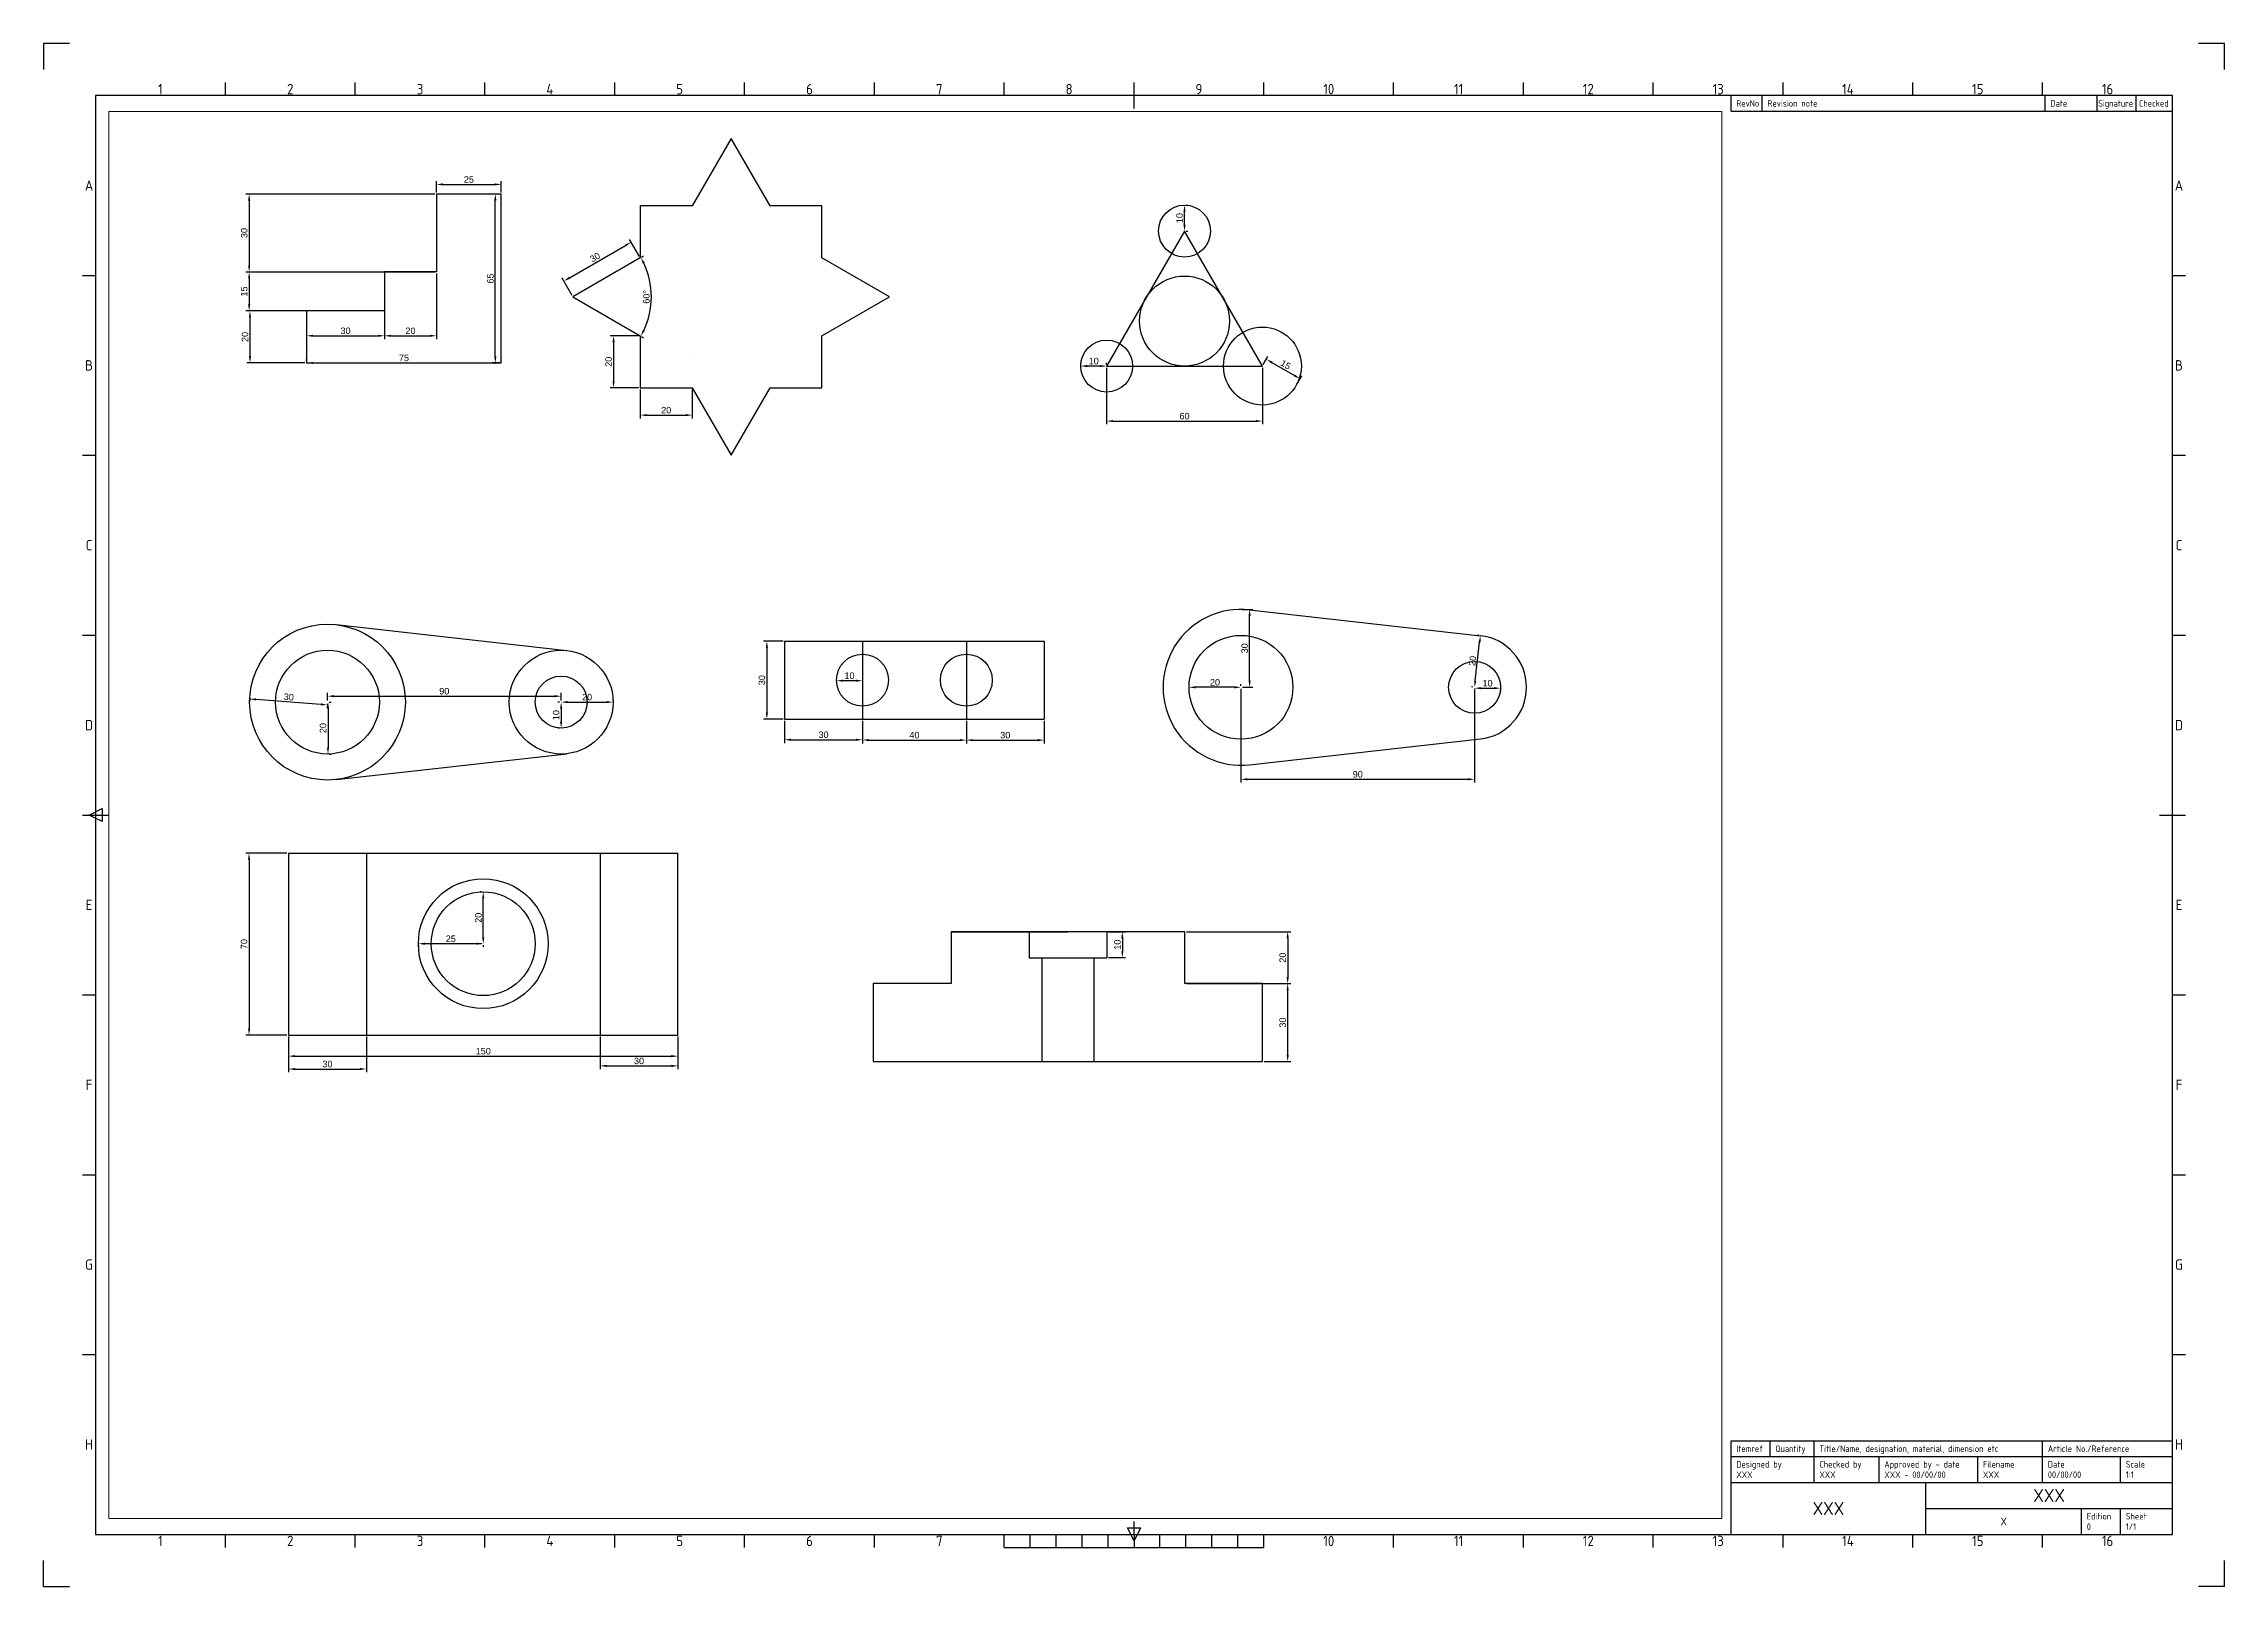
# Paper-space layout 'ISO A1 Layout' of a CAD drawing. Header units: millimetres. Extents: x 0 to 840, y 0 to 594.
import ezdxf
from ezdxf.enums import TextEntityAlignment as Align

# ---------------------------------------------------------------- set-up
doc = ezdxf.new("R2010")
doc.units = ezdxf.units.MM
for name, color, linetype in [('Model-Front', 7, 'Continuous'), ('Title Block', 7, 'Continuous'), ('Viewport', 5, 'Continuous')]:
    doc.layers.add(name, color=color, linetype=linetype)
doc.styles.add('ISO Proportional', font='isocp.shx')
doc.styles.get("Standard").update_dxf_attribs({"font": 'arial.ttf'})
doc.dimstyles.new('ISO-25', dxfattribs={"dimtxt": 2.5, "dimasz": 2.5, "dimexe": 1.25, "dimexo": 0.625, "dimtad": 1, "dimtxsty": 'Standard', "dimcen": 2.5, "dimadec": 0, "dimazin": 0, "dimtfac": 1, "dimtmove": 0, "dimatfit": 3, "dimfxl": 1, "dimarcsym": 0})

psp = doc.layouts.new('ISO A1 Layout')

# ---------------------------------------------------------------- blocks, each defined once
blk = doc.blocks.new('ISO A1 title block')
at = {"layer": 'Title Block'}
for p, q in [((10, 594), (0, 594)), ((0, 594), (0, 584)), ((840, 594), (830, 594)), ((840, 584), (840, 594)), ((820, 574), (20, 574)), ((20, 574), (20, 20)), ((70, 574), (70, 579)), ((120, 574), (120, 579)), ((170, 574), (170, 579)), ((220, 574), (220, 579)), ((270, 574), (270, 579)), ((320, 574), (320, 579)), ((370, 574), (370, 579)), ((420, 569), (420, 579)), ((470, 574), (470, 579)), ((520, 574), (520, 579)), ((570, 574), (570, 579)), ((620, 574), (620, 579)), ((650, 568), (650, 574)), ((662, 568), (662, 574)), ((670, 574), (670, 579)), ((720, 574), (720, 579)), ((770, 574), (770, 579)), ((771, 568), (771, 574)), ((791, 568), (791, 574)), ((806, 568), (806, 574)), ((820, 20), (820, 574)), ((650, 568), (820, 568)), ((15, 504.75), (20, 504.75)), ((820, 504.75), (825, 504.75)), ((15, 435.5), (20, 435.5)), ((820, 435.5), (825, 435.5)), ((15, 366.25), (20, 366.25)), ((820, 366.25), (825, 366.25)), ((15, 297), (25, 297)), ((17.5, 297), (22.5, 299.5)), ((22.5, 294.5), (17.5, 297)), ((22.5, 299.5), (22.5, 294.5)), ((815, 297), (825, 297)), ((15, 227.75), (20, 227.75)), ((820, 227.75), (825, 227.75)), ((15, 158.5), (20, 158.5)), ((820, 158.5), (825, 158.5)), ((15, 89.25), (20, 89.25)), ((820, 89.25), (825, 89.25)), ((650, 56), (820, 56)), ((650, 50), (650, 56)), ((665, 50), (665, 56)), ((682, 50), (682, 56)), ((770, 50), (770, 56)), ((650, 50), (820, 50)), ((650, 20), (650, 50)), ((682, 40), (682, 50)), ((707, 40), (707, 50)), ((745, 40), (745, 50)), ((770, 40), (770, 50)), ((800, 40), (800, 50)), ((650, 40), (820, 40)), ((725, 20), (725, 40)), ((725, 30), (820, 30)), ((785, 20), (785, 30)), ((800, 20), (800, 30)), ((20, 20), (820, 20)), ((70, 15), (70, 20)), ((120, 15), (120, 20)), ((170, 15), (170, 20)), ((220, 15), (220, 20)), ((270, 15), (270, 20)), ((320, 15), (320, 20)), ((370, 15), (370, 20)), ((380, 15), (380, 20)), ((390, 15), (390, 20)), ((400, 15), (400, 20)), ((410, 15), (410, 20)), ((417.5, 22.5), (422.5, 22.5)), ((420, 17.5), (417.5, 22.5)), ((420, 20), (420, 25)), ((422.5, 22.5), (420, 17.5)), ((420, 20), (420, 15)), ((430, 15), (430, 20)), ((440, 15), (440, 20)), ((450, 15), (450, 20)), ((460, 15), (460, 20)), ((470, 15), (470, 20)), ((520, 15), (520, 20)), ((570, 15), (570, 20)), ((620, 15), (620, 20)), ((670, 15), (670, 20)), ((720, 15), (720, 20)), ((770, 15), (770, 20)), ((0, 0), (0, 10)), ((370, 15), (470, 15)), ((840, 0), (840, 10)), ((0, 0), (10, 0)), ((840, 0), (830, 0))]:
    blk.add_line(p, q, dxfattribs=at)
at = {"layer": 'Title Block', "style": 'ISO Proportional'}
for s, p in [('1', (45, 576.5)), ('2', (95, 576.5)), ('3', (145, 576.5)), ('4', (195, 576.5)), ('5', (245, 576.5)), ('6', (295, 576.5)), ('7', (345, 576.5)), ('8', (395, 576.5)), ('9', (445, 576.5)), ('10', (495, 576.5)), ('11', (545, 576.5)), ('12', (595, 576.5)), ('13', (645, 576.5)), ('14', (695, 576.5)), ('15', (745, 576.5)), ('16', (795, 576.5)), ('A', (17.5, 539.375)), ('A', (822.5, 539.375)), ('B', (17.5, 470.125)), ('B', (822.5, 470.125)), ('C', (17.5, 400.875)), ('C', (822.5, 400.875)), ('D', (17.5, 331.625)), ('D', (822.5, 331.625)), ('E', (17.5, 262.375)), ('E', (822.5, 262.375)), ('F', (17.5, 193.125)), ('F', (822.5, 193.125)), ('G', (17.5, 123.875)), ('G', (822.5, 123.875)), ('H', (17.5, 54.625)), ('H', (822.5, 54.625)), ('1', (45, 17.5)), ('2', (95, 17.5)), ('3', (145, 17.5)), ('4', (195, 17.5)), ('5', (245, 17.5)), ('6', (295, 17.5)), ('7', (345, 17.5)), ('10', (495, 17.5)), ('11', (545, 17.5)), ('12', (595, 17.5)), ('13', (645, 17.5)), ('14', (695, 17.5)), ('15', (745, 17.5)), ('16', (795, 17.5))]:
    blk.add_text(s, height=4, dxfattribs=at).set_placement(p, align=Align.MIDDLE)
for s, p in [('RevNo', (652, 571)), ('Revision note', (664, 571)), ('Date', (773, 571)), ('Signature', (791.361, 571)), ('Checked', (807.083, 571)), ('Itemref', (652, 53)), ('Quantity', (667, 53)), ('Title/Name, designation, material, dimension etc', (684, 53)), ('Article No./Reference', (772, 53)), ('Designed by', (652, 47)), ('Checked by', (684, 47)), ('Approved by - date', (709, 47)), ('Filename', (747, 47)), ('Date', (772, 47)), ('Scale', (802, 47)), ('Edition', (787, 27)), ('Sheet', (802, 27))]:
    blk.add_text(s, height=2.5, dxfattribs=at).set_placement(p, align=Align.MIDDLE_LEFT)
at = {"layer": 'Title Block', "style": 'ISO Proportional', "flags": 8}
for tag, p in [('DESIGNED_BY', (652, 43)), ('CHECKED_BY', (684, 43)), ('APPROVED_BY_DATE', (709, 43)), ('FILENAME', (747, 43)), ('DATE', (772, 43)), ('SCALE', (802, 43)), ('EDITION', (787, 23)), ('SHEET', (802, 23))]:
    blk.add_attdef(tag, text='', height=2.5, dxfattribs=at).set_placement(p, align=Align.MIDDLE_LEFT)
for tag, height, p in [('TITLE', 5, (772.5, 35)), ('OWNER', 5, (687.5, 30)), ('DRAWING_NUMBER', 3, (755, 25))]:
    blk.add_attdef(tag, text='', height=height, dxfattribs=at).set_placement(p, align=Align.MIDDLE)
blk = doc.blocks.new('*D2')
at = {"layer": 'Defpoints', "color": 0, "transparency": 16777216}
for p in [(101.3, 471.07), (176.3, 471.07), (176.3, 471.07)]:
    blk.add_point(p, dxfattribs=at)
at = {"layer": 'Model-Front', "color": 0, "lineweight": -2, "transparency": 16777216}
for p, q in [((101.3, 471.7), (101.3, 472.32)), ((103.8, 471.07), (173.8, 471.07)), ((176.3, 471.7), (176.3, 472.32))]:
    blk.add_line(p, q, dxfattribs=at)
at = {"layer": 'Model-Front', "color": 0, "transparency": 16777216}
for points in [[(103.8, 471.49), (103.8, 470.66), (101.3, 471.07)], [(173.8, 471.49), (173.8, 470.66), (176.3, 471.07)]]:
    blk.add_solid(points, dxfattribs=at)
at = {"layer": 'Model-Front', "color": 0, "transparency": 16777216, "insert": (138.8, 472.97), "char_height": 2.5, "attachment_point": 5}
blk.add_mtext('75', dxfattribs=at)
blk = doc.blocks.new('*D3')
at = {"layer": 'Defpoints', "color": 0, "transparency": 16777216}
for p in [(173.99, 536.07), (176.3, 536.07), (176.3, 471.07)]:
    blk.add_point(p, dxfattribs=at)
at = {"layer": 'Model-Front', "color": 0, "lineweight": -2, "transparency": 16777216}
for p, q in [((175.68, 536.07), (172.74, 536.07)), ((173.99, 473.57), (173.99, 533.57)), ((175.68, 471.07), (172.74, 471.07))]:
    blk.add_line(p, q, dxfattribs=at)
at = {"layer": 'Model-Front', "color": 0, "transparency": 16777216}
for points in [[(173.57, 533.57), (174.41, 533.57), (173.99, 536.07)], [(173.57, 473.57), (174.41, 473.57), (173.99, 471.07)]]:
    blk.add_solid(points, dxfattribs=at)
at = {"layer": 'Model-Front', "color": 0, "transparency": 16777216, "insert": (172.09, 503.57), "char_height": 2.5, "attachment_point": 5, "rotation": 90}
blk.add_mtext('65', dxfattribs=at)
blk = doc.blocks.new('*D4')
at = {"layer": 'Defpoints', "color": 0, "transparency": 16777216}
for p in [(176.3, 539.79), (151.3, 536.07), (176.3, 536.07)]:
    blk.add_point(p, dxfattribs=at)
at = {"layer": 'Model-Front', "color": 0, "lineweight": -2, "transparency": 16777216}
for p, q in [((151.3, 536.7), (151.3, 541.04)), ((153.8, 539.79), (173.8, 539.79)), ((176.3, 536.7), (176.3, 541.04))]:
    blk.add_line(p, q, dxfattribs=at)
at = {"layer": 'Model-Front', "color": 0, "transparency": 16777216}
for points in [[(153.8, 540.21), (153.8, 539.38), (151.3, 539.79)], [(173.8, 540.21), (173.8, 539.38), (176.3, 539.79)]]:
    blk.add_solid(points, dxfattribs=at)
at = {"layer": 'Model-Front', "color": 0, "transparency": 16777216, "insert": (163.8, 541.69), "char_height": 2.5, "attachment_point": 5}
blk.add_mtext('25', dxfattribs=at)
blk = doc.blocks.new('*D5')
at = {"layer": 'Defpoints', "color": 0, "transparency": 16777216}
for p in [(151.3, 536.07), (79.17, 506.07), (151.3, 506.07)]:
    blk.add_point(p, dxfattribs=at)
at = {"layer": 'Model-Front', "color": 0, "lineweight": -2, "transparency": 16777216}
for p, q in [((150.68, 536.07), (77.92, 536.07)), ((79.17, 533.57), (79.17, 508.57)), ((150.68, 506.07), (77.92, 506.07))]:
    blk.add_line(p, q, dxfattribs=at)
at = {"layer": 'Model-Front', "color": 0, "transparency": 16777216}
for points in [[(78.75, 533.57), (79.59, 533.57), (79.17, 536.07)], [(78.75, 508.57), (79.59, 508.57), (79.17, 506.07)]]:
    blk.add_solid(points, dxfattribs=at)
at = {"layer": 'Model-Front', "color": 0, "transparency": 16777216, "insert": (77.27, 521.07), "char_height": 2.5, "attachment_point": 5, "rotation": 90}
blk.add_mtext('30', dxfattribs=at)
blk = doc.blocks.new('*D6')
at = {"layer": 'Defpoints', "color": 0, "transparency": 16777216}
for p in [(131.3, 506.07), (151.3, 506.07), (151.3, 481.51)]:
    blk.add_point(p, dxfattribs=at)
at = {"layer": 'Model-Front', "color": 0, "lineweight": -2, "transparency": 16777216}
for p, q in [((131.3, 505.45), (131.3, 480.26)), ((151.3, 505.45), (151.3, 480.26)), ((133.8, 481.51), (148.8, 481.51))]:
    blk.add_line(p, q, dxfattribs=at)
at = {"layer": 'Model-Front', "color": 0, "transparency": 16777216}
for points in [[(133.8, 481.93), (133.8, 481.1), (131.3, 481.51)], [(148.8, 481.93), (148.8, 481.1), (151.3, 481.51)]]:
    blk.add_solid(points, dxfattribs=at)
at = {"layer": 'Model-Front', "color": 0, "transparency": 16777216, "insert": (141.3, 483.41), "char_height": 2.5, "attachment_point": 5}
blk.add_mtext('20', dxfattribs=at)
blk = doc.blocks.new('*D7')
at = {"layer": 'Defpoints', "color": 0, "transparency": 16777216}
for p in [(131.3, 506.07), (79.17, 491.07), (131.3, 491.07)]:
    blk.add_point(p, dxfattribs=at)
at = {"layer": 'Model-Front', "color": 0, "lineweight": -2, "transparency": 16777216}
for p, q in [((130.68, 506.07), (77.92, 506.07)), ((79.17, 503.57), (79.17, 493.57)), ((130.68, 491.07), (77.92, 491.07))]:
    blk.add_line(p, q, dxfattribs=at)
at = {"layer": 'Model-Front', "color": 0, "transparency": 16777216}
for points in [[(78.75, 503.57), (79.59, 503.57), (79.17, 506.07)], [(78.75, 493.57), (79.59, 493.57), (79.17, 491.07)]]:
    blk.add_solid(points, dxfattribs=at)
at = {"layer": 'Model-Front', "color": 0, "transparency": 16777216, "insert": (77.27, 498.57), "char_height": 2.5, "attachment_point": 5, "rotation": 90}
blk.add_mtext('15', dxfattribs=at)
blk = doc.blocks.new('*D8')
at = {"layer": 'Defpoints', "color": 0, "transparency": 16777216}
for p in [(101.3, 491.07), (131.3, 491.07), (131.3, 481.51)]:
    blk.add_point(p, dxfattribs=at)
at = {"layer": 'Model-Front', "color": 0, "lineweight": -2, "transparency": 16777216}
for p, q in [((101.3, 490.45), (101.3, 480.26)), ((131.3, 490.45), (131.3, 480.26)), ((103.8, 481.51), (128.8, 481.51))]:
    blk.add_line(p, q, dxfattribs=at)
at = {"layer": 'Model-Front', "color": 0, "transparency": 16777216}
for points in [[(103.8, 481.93), (103.8, 481.1), (101.3, 481.51)], [(128.8, 481.93), (128.8, 481.1), (131.3, 481.51)]]:
    blk.add_solid(points, dxfattribs=at)
at = {"layer": 'Model-Front', "color": 0, "transparency": 16777216, "insert": (116.3, 483.42), "char_height": 2.5, "attachment_point": 5}
blk.add_mtext('30', dxfattribs=at)
blk = doc.blocks.new('*D9')
at = {"layer": 'Defpoints', "color": 0, "transparency": 16777216}
for p in [(101.3, 491.07), (79.48, 471.07), (101.3, 471.07)]:
    blk.add_point(p, dxfattribs=at)
at = {"layer": 'Model-Front', "color": 0, "lineweight": -2, "transparency": 16777216}
for p, q in [((100.68, 491.07), (78.23, 491.07)), ((79.48, 488.57), (79.48, 473.57)), ((100.68, 471.07), (78.23, 471.07))]:
    blk.add_line(p, q, dxfattribs=at)
at = {"layer": 'Model-Front', "color": 0, "transparency": 16777216}
for points in [[(79.07, 488.57), (79.9, 488.57), (79.48, 491.07)], [(79.07, 473.57), (79.9, 473.57), (79.48, 471.07)]]:
    blk.add_solid(points, dxfattribs=at)
at = {"layer": 'Model-Front', "color": 0, "transparency": 16777216, "insert": (77.58, 481.07), "char_height": 2.5, "attachment_point": 5, "rotation": 90}
blk.add_mtext('20', dxfattribs=at)
blk = doc.blocks.new('*D10')
at = {"layer": 'Defpoints', "color": 0, "transparency": 16777216}
for p in [(229.82, 481.51), (219.53, 461.51), (229.82, 461.51)]:
    blk.add_point(p, dxfattribs=at)
at = {"layer": 'Model-Front', "color": 0, "lineweight": -2, "transparency": 16777216}
for p, q in [((229.2, 481.51), (218.28, 481.51)), ((219.53, 479.01), (219.53, 464.01)), ((229.2, 461.51), (218.28, 461.51))]:
    blk.add_line(p, q, dxfattribs=at)
at = {"layer": 'Model-Front', "color": 0, "transparency": 16777216}
for points in [[(219.11, 479.01), (219.95, 479.01), (219.53, 481.51)], [(219.11, 464.01), (219.95, 464.01), (219.53, 461.51)]]:
    blk.add_solid(points, dxfattribs=at)
at = {"layer": 'Model-Front', "color": 0, "transparency": 16777216, "insert": (217.63, 471.51), "char_height": 2.5, "attachment_point": 5, "rotation": 90}
blk.add_mtext('20', dxfattribs=at)
blk = doc.blocks.new('*D11')
at = {"layer": 'Defpoints', "color": 0, "transparency": 16777216}
for p in [(229.82, 461.51), (249.82, 461.51), (249.82, 450.97)]:
    blk.add_point(p, dxfattribs=at)
at = {"layer": 'Model-Front', "color": 0, "lineweight": -2, "transparency": 16777216}
for p, q in [((229.82, 460.89), (229.82, 449.72)), ((249.82, 460.89), (249.82, 449.72)), ((232.32, 450.97), (247.32, 450.97))]:
    blk.add_line(p, q, dxfattribs=at)
at = {"layer": 'Model-Front', "color": 0, "transparency": 16777216}
for points in [[(232.32, 451.39), (232.32, 450.55), (229.82, 450.97)], [(247.32, 451.39), (247.32, 450.55), (249.82, 450.97)]]:
    blk.add_solid(points, dxfattribs=at)
at = {"layer": 'Model-Front', "color": 0, "transparency": 16777216, "insert": (239.82, 452.87), "char_height": 2.5, "attachment_point": 5}
blk.add_mtext('20', dxfattribs=at)
blk = doc.blocks.new('*D12')
at = {"layer": 'Defpoints', "color": 0, "transparency": 16777216}
for p in [(226.33, 517.56), (229.82, 511.51), (203.84, 496.51)]:
    blk.add_point(p, dxfattribs=at)
at = {"layer": 'Model-Front', "color": 0, "lineweight": -2, "transparency": 16777216}
for p, q in [((202.51, 503.81), (224.17, 516.31)), ((229.51, 512.05), (225.71, 518.64)), ((203.53, 497.05), (199.72, 503.64))]:
    blk.add_line(p, q, dxfattribs=at)
at = {"layer": 'Model-Front', "color": 0, "transparency": 16777216}
for points in [[(223.96, 516.67), (224.37, 515.95), (226.33, 517.56)], [(202.31, 504.17), (202.72, 503.45), (200.35, 502.56)]]:
    blk.add_solid(points, dxfattribs=at)
at = {"layer": 'Model-Front', "color": 0, "transparency": 16777216, "insert": (212.39, 511.71), "char_height": 2.5, "attachment_point": 5, "rotation": 30}
blk.add_mtext('30', dxfattribs=at)
blk = doc.blocks.new('*D13')
at = {"layer": 'Defpoints', "color": 0, "transparency": 16777216}
for p in [(229.82, 511.51), (203.84, 496.51), (203.84, 496.51), (233.64, 491.26), (229.82, 481.51)]:
    blk.add_point(p, dxfattribs=at)
at = {"layer": 'Model-Front', "color": 0, "lineweight": -2, "transparency": 16777216}
for p, q in [((230.36, 511.83), (231.13, 512.27)), ((230.36, 481.2), (231.13, 480.76))]:
    blk.add_line(p, q, dxfattribs=at)
blk.add_arc((203.84, 496.51), 30.26, 334.73561, 25.26439, dxfattribs=at)
at = {"layer": 'Model-Front', "color": 0, "transparency": 16777216}
for points in [[(230.83, 509.23), (231.57, 509.62), (230.04, 511.64)], [(231.57, 483.41), (230.83, 483.79), (230.04, 481.39)]]:
    blk.add_solid(points, dxfattribs=at)
at = {"layer": 'Model-Front', "color": 0, "transparency": 16777216, "insert": (232.2, 496.51), "char_height": 2.5, "attachment_point": 5, "rotation": 90}
blk.add_mtext('60°', dxfattribs=at)
blk = doc.blocks.new('*D14')
at = {"layer": 'Defpoints', "color": 0, "transparency": 16777216}
for p in [(409.47, 469.86), (469.47, 469.86), (469.47, 448.68)]:
    blk.add_point(p, dxfattribs=at)
at = {"layer": 'Model-Front', "color": 0, "lineweight": -2, "transparency": 16777216}
for p, q in [((409.47, 469.23), (409.47, 447.43)), ((469.47, 469.23), (469.47, 447.43)), ((411.97, 448.68), (466.97, 448.68))]:
    blk.add_line(p, q, dxfattribs=at)
at = {"layer": 'Model-Front', "color": 0, "transparency": 16777216}
for points in [[(411.97, 449.1), (411.97, 448.27), (409.47, 448.68)], [(466.97, 449.1), (466.97, 448.27), (469.47, 448.68)]]:
    blk.add_solid(points, dxfattribs=at)
at = {"layer": 'Model-Front', "color": 0, "transparency": 16777216, "insert": (439.47, 450.58), "char_height": 2.5, "attachment_point": 5}
blk.add_mtext('60', dxfattribs=at)
blk = doc.blocks.new('*D15')
at = {"layer": 'Defpoints', "color": 0, "transparency": 16777216}
for p in [(469.47, 469.86), (482.46, 462.36), (483.97, 464.98)]:
    blk.add_point(p, dxfattribs=at)
at = {"layer": 'Model-Front', "color": 0, "lineweight": -2, "transparency": 16777216}
for p, q in [((469.78, 470.4), (471.6, 473.56)), ((473.14, 471.23), (481.8, 466.23)), ((482.77, 462.9), (484.59, 466.06))]:
    blk.add_line(p, q, dxfattribs=at)
at = {"layer": 'Model-Front', "color": 0, "transparency": 16777216}
for points in [[(473.35, 471.59), (472.94, 470.87), (470.98, 472.48)], [(482.01, 466.59), (481.6, 465.87), (483.97, 464.98)]]:
    blk.add_solid(points, dxfattribs=at)
at = {"layer": 'Model-Front', "color": 0, "transparency": 16777216, "insert": (478.43, 470.38), "char_height": 2.5, "attachment_point": 5, "rotation": 330}
blk.add_mtext('15', dxfattribs=at)
blk = doc.blocks.new('*D16')
at = {"layer": 'Defpoints', "color": 0, "transparency": 16777216}
for p in [(439.47, 531.82), (439.47, 531.82), (439.47, 521.82)]:
    blk.add_point(p, dxfattribs=at)
at = {"layer": 'Model-Front', "color": 0, "lineweight": -2, "transparency": 16777216}
for p, q in [((439.47, 524.32), (439.47, 529.32)), ((440.09, 531.82), (440.72, 531.82)), ((440.09, 521.82), (440.72, 521.82))]:
    blk.add_line(p, q, dxfattribs=at)
at = {"layer": 'Model-Front', "color": 0, "transparency": 16777216}
for points in [[(439.05, 529.32), (439.88, 529.32), (439.47, 531.82)], [(439.05, 524.32), (439.88, 524.32), (439.47, 521.82)]]:
    blk.add_solid(points, dxfattribs=at)
at = {"layer": 'Model-Front', "color": 0, "transparency": 16777216, "insert": (437.56, 526.82), "char_height": 2.5, "attachment_point": 5, "rotation": 90}
blk.add_mtext('10', dxfattribs=at)
blk = doc.blocks.new('*D17')
at = {"layer": 'Defpoints', "color": 0, "transparency": 16777216}
for p in [(399.47, 469.86), (399.47, 469.86), (409.47, 469.86)]:
    blk.add_point(p, dxfattribs=at)
at = {"layer": 'Model-Front', "color": 0, "lineweight": -2, "transparency": 16777216}
for p, q in [((399.47, 470.48), (399.47, 471.11)), ((409.47, 470.48), (409.47, 471.11)), ((406.97, 469.86), (401.97, 469.86))]:
    blk.add_line(p, q, dxfattribs=at)
at = {"layer": 'Model-Front', "color": 0, "transparency": 16777216}
for points in [[(401.97, 470.28), (401.97, 469.44), (399.47, 469.86)], [(406.97, 470.28), (406.97, 469.44), (409.47, 469.86)]]:
    blk.add_solid(points, dxfattribs=at)
at = {"layer": 'Model-Front', "color": 0, "transparency": 16777216, "insert": (404.47, 471.76), "char_height": 2.5, "attachment_point": 5}
blk.add_mtext('10', dxfattribs=at)
blk = doc.blocks.new('*D18')
at = {"layer": 'Defpoints', "color": 0, "transparency": 16777216}
for p in [(109.34, 340.47), (199.34, 342.75), (199.34, 340.47)]:
    blk.add_point(p, dxfattribs=at)
at = {"layer": 'Model-Front', "color": 0, "lineweight": -2, "transparency": 16777216}
for p, q in [((109.34, 341.1), (109.34, 344)), ((111.84, 342.75), (196.84, 342.75)), ((199.34, 341.1), (199.34, 344))]:
    blk.add_line(p, q, dxfattribs=at)
at = {"layer": 'Model-Front', "color": 0, "transparency": 16777216}
for points in [[(111.84, 343.17), (111.84, 342.33), (109.34, 342.75)], [(196.84, 343.17), (196.84, 342.33), (199.34, 342.75)]]:
    blk.add_solid(points, dxfattribs=at)
at = {"layer": 'Model-Front', "color": 0, "transparency": 16777216, "insert": (154.34, 344.65), "char_height": 2.5, "attachment_point": 5}
blk.add_mtext('90', dxfattribs=at)
blk = doc.blocks.new('*D19')
at = {"layer": 'Defpoints', "color": 0, "transparency": 16777216}
for p in [(109.34, 340.47), (109.34, 320.47), (109.55, 320.47)]:
    blk.add_point(p, dxfattribs=at)
at = {"layer": 'Model-Front', "color": 0, "lineweight": -2, "transparency": 16777216}
for p, q in [((109.55, 337.97), (109.55, 322.97)), ((109.97, 340.47), (110.8, 340.47)), ((109.97, 320.47), (110.8, 320.47))]:
    blk.add_line(p, q, dxfattribs=at)
at = {"layer": 'Model-Front', "color": 0, "transparency": 16777216}
for points in [[(109.13, 337.97), (109.96, 337.97), (109.55, 340.47)], [(109.13, 322.97), (109.96, 322.97), (109.55, 320.47)]]:
    blk.add_solid(points, dxfattribs=at)
at = {"layer": 'Model-Front', "color": 0, "transparency": 16777216, "insert": (107.64, 330.47), "char_height": 2.5, "attachment_point": 5, "rotation": 90}
blk.add_mtext('20', dxfattribs=at)
blk = doc.blocks.new('*D20')
at = {"layer": 'Defpoints', "color": 0, "transparency": 16777216}
for p in [(79.35, 341.67), (79.43, 342.75), (109.34, 340.47)]:
    blk.add_point(p, dxfattribs=at)
at = {"layer": 'Model-Front', "color": 0, "lineweight": -2, "transparency": 16777216}
for p, q in [((79.38, 342.13), (79.25, 340.43)), ((106.77, 339.58), (81.84, 341.48)), ((109.3, 339.85), (109.17, 338.15))]:
    blk.add_line(p, q, dxfattribs=at)
at = {"layer": 'Model-Front', "color": 0, "transparency": 16777216}
for points in [[(81.87, 341.9), (81.81, 341.07), (79.35, 341.67)], [(106.8, 340), (106.74, 339.17), (109.26, 339.39)]]:
    blk.add_solid(points, dxfattribs=at)
at = {"layer": 'Model-Front', "color": 0, "transparency": 16777216, "insert": (94.45, 342.43), "char_height": 2.5, "attachment_point": 5, "rotation": 355.64584}
blk.add_mtext('30', dxfattribs=at)
blk = doc.blocks.new('*D22')
at = {"layer": 'Defpoints', "color": 0, "transparency": 16777216}
for p in [(199.34, 340.47), (219.34, 340.47), (219.34, 340.47)]:
    blk.add_point(p, dxfattribs=at)
at = {"layer": 'Model-Front', "color": 0, "lineweight": -2, "transparency": 16777216}
for p, q in [((199.34, 341.1), (199.34, 341.72)), ((201.84, 340.47), (216.84, 340.47)), ((219.34, 341.1), (219.34, 341.72))]:
    blk.add_line(p, q, dxfattribs=at)
at = {"layer": 'Model-Front', "color": 0, "transparency": 16777216}
for points in [[(201.84, 340.89), (201.84, 340.06), (199.34, 340.47)], [(216.84, 340.89), (216.84, 340.06), (219.34, 340.47)]]:
    blk.add_solid(points, dxfattribs=at)
at = {"layer": 'Model-Front', "color": 0, "transparency": 16777216, "insert": (209.34, 342.37), "char_height": 2.5, "attachment_point": 5}
blk.add_mtext('20', dxfattribs=at)
blk = doc.blocks.new('*D23')
at = {"layer": 'Defpoints', "color": 0, "transparency": 16777216}
for p in [(199.34, 340.47), (199.34, 330.47), (199.34, 330.47)]:
    blk.add_point(p, dxfattribs=at)
at = {"layer": 'Model-Front', "color": 0, "lineweight": -2, "transparency": 16777216}
for p, q in [((198.72, 340.47), (198.09, 340.47)), ((199.34, 337.97), (199.34, 332.97)), ((198.72, 330.47), (198.09, 330.47))]:
    blk.add_line(p, q, dxfattribs=at)
at = {"layer": 'Model-Front', "color": 0, "transparency": 16777216}
for points in [[(198.93, 337.97), (199.76, 337.97), (199.34, 340.47)], [(198.93, 332.97), (199.76, 332.97), (199.34, 330.47)]]:
    blk.add_solid(points, dxfattribs=at)
at = {"layer": 'Model-Front', "color": 0, "transparency": 16777216, "insert": (197.44, 335.47), "char_height": 2.5, "attachment_point": 5, "rotation": 90}
blk.add_mtext('10', dxfattribs=at)
blk = doc.blocks.new('*D24')
at = {"layer": 'Defpoints', "color": 0, "transparency": 16777216}
for p in [(285.42, 363.91), (278.58, 333.91), (285.42, 333.91)]:
    blk.add_point(p, dxfattribs=at)
at = {"layer": 'Model-Front', "color": 0, "lineweight": -2, "transparency": 16777216}
for p, q in [((284.8, 363.91), (277.33, 363.91)), ((278.58, 361.41), (278.58, 336.41)), ((284.8, 333.91), (277.33, 333.91))]:
    blk.add_line(p, q, dxfattribs=at)
at = {"layer": 'Model-Front', "color": 0, "transparency": 16777216}
for points in [[(278.17, 361.41), (279, 361.41), (278.58, 363.91)], [(278.17, 336.41), (279, 336.41), (278.58, 333.91)]]:
    blk.add_solid(points, dxfattribs=at)
at = {"layer": 'Model-Front', "color": 0, "transparency": 16777216, "insert": (276.68, 348.91), "char_height": 2.5, "attachment_point": 5, "rotation": 90}
blk.add_mtext('30', dxfattribs=at)
blk = doc.blocks.new('*D25')
at = {"layer": 'Defpoints', "color": 0, "transparency": 16777216}
for p in [(285.42, 333.91), (315.42, 333.91), (315.42, 325.97)]:
    blk.add_point(p, dxfattribs=at)
at = {"layer": 'Model-Front', "color": 0, "lineweight": -2, "transparency": 16777216}
for p, q in [((285.42, 333.29), (285.42, 324.72)), ((315.42, 333.29), (315.42, 324.72)), ((287.92, 325.97), (312.92, 325.97))]:
    blk.add_line(p, q, dxfattribs=at)
at = {"layer": 'Model-Front', "color": 0, "transparency": 16777216}
for points in [[(287.92, 326.39), (287.92, 325.56), (285.42, 325.97)], [(312.92, 326.39), (312.92, 325.56), (315.42, 325.97)]]:
    blk.add_solid(points, dxfattribs=at)
at = {"layer": 'Model-Front', "color": 0, "transparency": 16777216, "insert": (300.42, 327.88), "char_height": 2.5, "attachment_point": 5}
blk.add_mtext('30', dxfattribs=at)
blk = doc.blocks.new('*D26')
at = {"layer": 'Defpoints', "color": 0, "transparency": 16777216}
for p in [(315.42, 333.91), (355.42, 333.91), (355.42, 325.84)]:
    blk.add_point(p, dxfattribs=at)
at = {"layer": 'Model-Front', "color": 0, "lineweight": -2, "transparency": 16777216}
for p, q in [((315.42, 333.29), (315.42, 324.59)), ((355.42, 333.29), (355.42, 324.59)), ((317.92, 325.84), (352.92, 325.84))]:
    blk.add_line(p, q, dxfattribs=at)
at = {"layer": 'Model-Front', "color": 0, "transparency": 16777216}
for points in [[(317.92, 326.26), (317.92, 325.42), (315.42, 325.84)], [(352.92, 326.26), (352.92, 325.42), (355.42, 325.84)]]:
    blk.add_solid(points, dxfattribs=at)
at = {"layer": 'Model-Front', "color": 0, "transparency": 16777216, "insert": (335.42, 327.74), "char_height": 2.5, "attachment_point": 5}
blk.add_mtext('40', dxfattribs=at)
blk = doc.blocks.new('*D27')
at = {"layer": 'Defpoints', "color": 0, "transparency": 16777216}
for p in [(355.42, 333.91), (385.42, 333.91), (385.42, 325.84)]:
    blk.add_point(p, dxfattribs=at)
at = {"layer": 'Model-Front', "color": 0, "lineweight": -2, "transparency": 16777216}
for p, q in [((355.42, 333.29), (355.42, 324.59)), ((385.42, 333.29), (385.42, 324.59)), ((357.92, 325.84), (382.92, 325.84))]:
    blk.add_line(p, q, dxfattribs=at)
at = {"layer": 'Model-Front', "color": 0, "transparency": 16777216}
for points in [[(357.92, 326.26), (357.92, 325.42), (355.42, 325.84)], [(382.92, 326.26), (382.92, 325.42), (385.42, 325.84)]]:
    blk.add_solid(points, dxfattribs=at)
at = {"layer": 'Model-Front', "color": 0, "transparency": 16777216, "insert": (370.42, 327.74), "char_height": 2.5, "attachment_point": 5}
blk.add_mtext('30', dxfattribs=at)
blk = doc.blocks.new('*D28')
at = {"layer": 'Defpoints', "color": 0, "transparency": 16777216}
for p in [(305.42, 348.91), (305.42, 348.71), (315.42, 348.91)]:
    blk.add_point(p, dxfattribs=at)
at = {"layer": 'Model-Front', "color": 0, "lineweight": -2, "transparency": 16777216}
for p, q in [((305.42, 348.29), (305.42, 347.46)), ((312.92, 348.71), (307.92, 348.71)), ((315.42, 348.29), (315.42, 347.46))]:
    blk.add_line(p, q, dxfattribs=at)
at = {"layer": 'Model-Front', "color": 0, "transparency": 16777216}
for points in [[(307.92, 349.13), (307.92, 348.29), (305.42, 348.71)], [(312.92, 349.13), (312.92, 348.29), (315.42, 348.71)]]:
    blk.add_solid(points, dxfattribs=at)
at = {"layer": 'Model-Front', "color": 0, "transparency": 16777216, "insert": (310.42, 350.61), "char_height": 2.5, "attachment_point": 5}
blk.add_mtext('10', dxfattribs=at)
blk = doc.blocks.new('*D29')
at = {"layer": 'Defpoints', "color": 0, "transparency": 16777216}
for p in [(441.19, 346.17), (441.19, 346.17), (461.19, 346.17)]:
    blk.add_point(p, dxfattribs=at)
at = {"layer": 'Model-Front', "color": 0, "lineweight": -2, "transparency": 16777216}
for p, q in [((441.19, 346.79), (441.19, 347.42)), ((458.69, 346.17), (443.69, 346.17)), ((461.19, 346.79), (461.19, 347.42))]:
    blk.add_line(p, q, dxfattribs=at)
at = {"layer": 'Model-Front', "color": 0, "transparency": 16777216}
for points in [[(443.69, 346.58), (443.69, 345.75), (441.19, 346.17)], [(458.69, 346.58), (458.69, 345.75), (461.19, 346.17)]]:
    blk.add_solid(points, dxfattribs=at)
at = {"layer": 'Model-Front', "color": 0, "transparency": 16777216, "insert": (451.19, 348.07), "char_height": 2.5, "attachment_point": 5}
blk.add_mtext('20', dxfattribs=at)
blk = doc.blocks.new('*D30')
at = {"layer": 'Defpoints', "color": 0, "transparency": 16777216}
for p in [(461.19, 376.17), (464.53, 376.17), (461.19, 346.17)]:
    blk.add_point(p, dxfattribs=at)
at = {"layer": 'Model-Front', "color": 0, "lineweight": -2, "transparency": 16777216}
for p, q in [((461.82, 376.17), (465.78, 376.17)), ((464.53, 348.67), (464.53, 373.67)), ((461.82, 346.17), (465.78, 346.17))]:
    blk.add_line(p, q, dxfattribs=at)
at = {"layer": 'Model-Front', "color": 0, "transparency": 16777216}
for points in [[(464.11, 373.67), (464.94, 373.67), (464.53, 376.17)], [(464.11, 348.67), (464.94, 348.67), (464.53, 346.17)]]:
    blk.add_solid(points, dxfattribs=at)
at = {"layer": 'Model-Front', "color": 0, "transparency": 16777216, "insert": (462.63, 361.17), "char_height": 2.5, "attachment_point": 5, "rotation": 90}
blk.add_mtext('30', dxfattribs=at)
blk = doc.blocks.new('*D31')
at = {"layer": 'Defpoints', "color": 0, "transparency": 16777216}
for p in [(551.19, 346.17), (561.19, 346.17), (561.19, 345.82)]:
    blk.add_point(p, dxfattribs=at)
at = {"layer": 'Model-Front', "color": 0, "lineweight": -2, "transparency": 16777216}
for p, q in [((551.19, 345.54), (551.19, 344.57)), ((553.69, 345.82), (558.69, 345.82)), ((561.19, 345.54), (561.19, 344.57))]:
    blk.add_line(p, q, dxfattribs=at)
at = {"layer": 'Model-Front', "color": 0, "transparency": 16777216}
for points in [[(553.69, 346.24), (553.69, 345.4), (551.19, 345.82)], [(558.69, 346.24), (558.69, 345.4), (561.19, 345.82)]]:
    blk.add_solid(points, dxfattribs=at)
at = {"layer": 'Model-Front', "color": 0, "transparency": 16777216, "insert": (556.19, 347.72), "char_height": 2.5, "attachment_point": 5}
blk.add_mtext('10', dxfattribs=at)
blk = doc.blocks.new('*D32')
at = {"layer": 'Defpoints', "color": 0, "transparency": 16777216}
for p in [(553.42, 366.04), (553.42, 366.04), (551.19, 346.17)]:
    blk.add_point(p, dxfattribs=at)
at = {"layer": 'Model-Front', "color": 0, "lineweight": -2, "transparency": 16777216}
for p, q in [((551.47, 348.65), (553.14, 363.56)), ((552.8, 366.11), (552.17, 366.18)), ((550.57, 346.23), (549.95, 346.3))]:
    blk.add_line(p, q, dxfattribs=at)
at = {"layer": 'Model-Front', "color": 0, "transparency": 16777216}
for points in [[(552.72, 363.6), (553.55, 363.51), (553.42, 366.04)], [(551.06, 348.7), (551.89, 348.6), (551.19, 346.17)]]:
    blk.add_solid(points, dxfattribs=at)
at = {"layer": 'Model-Front', "color": 0, "transparency": 16777216, "insert": (550.42, 356.31), "char_height": 2.5, "attachment_point": 5, "rotation": 83.62063}
blk.add_mtext('20', dxfattribs=at)
blk = doc.blocks.new('*D33')
at = {"layer": 'Defpoints', "color": 0, "transparency": 16777216}
for p in [(461.19, 346.17), (551.19, 346.17), (551.19, 310.76)]:
    blk.add_point(p, dxfattribs=at)
at = {"layer": 'Model-Front', "color": 0, "lineweight": -2, "transparency": 16777216}
for p, q in [((461.19, 345.54), (461.19, 309.51)), ((551.19, 345.54), (551.19, 309.51)), ((463.69, 310.76), (548.69, 310.76))]:
    blk.add_line(p, q, dxfattribs=at)
at = {"layer": 'Model-Front', "color": 0, "transparency": 16777216}
for points in [[(463.69, 311.17), (463.69, 310.34), (461.19, 310.76)], [(548.69, 311.17), (548.69, 310.34), (551.19, 310.76)]]:
    blk.add_solid(points, dxfattribs=at)
at = {"layer": 'Model-Front', "color": 0, "transparency": 16777216, "insert": (506.19, 312.66), "char_height": 2.5, "attachment_point": 5}
blk.add_mtext('90', dxfattribs=at)
blk = doc.blocks.new('*D34')
at = {"layer": 'Defpoints', "color": 0, "transparency": 16777216}
for p in [(94.34, 282.29), (79.12, 212.29), (94.34, 212.29)]:
    blk.add_point(p, dxfattribs=at)
at = {"layer": 'Model-Front', "color": 0, "lineweight": -2, "transparency": 16777216}
for p, q in [((93.72, 282.29), (77.87, 282.29)), ((79.12, 279.79), (79.12, 214.79)), ((93.72, 212.29), (77.87, 212.29))]:
    blk.add_line(p, q, dxfattribs=at)
at = {"layer": 'Model-Front', "color": 0, "transparency": 16777216}
for points in [[(78.71, 279.79), (79.54, 279.79), (79.12, 282.29)], [(78.71, 214.79), (79.54, 214.79), (79.12, 212.29)]]:
    blk.add_solid(points, dxfattribs=at)
at = {"layer": 'Model-Front', "color": 0, "transparency": 16777216, "insert": (77.22, 247.29), "char_height": 2.5, "attachment_point": 5, "rotation": 90}
blk.add_mtext('70', dxfattribs=at)
blk = doc.blocks.new('*D35')
at = {"layer": 'Defpoints', "color": 0, "transparency": 16777216}
for p in [(94.34, 212.29), (124.34, 212.29), (124.34, 199.2)]:
    blk.add_point(p, dxfattribs=at)
at = {"layer": 'Model-Front', "color": 0, "lineweight": -2, "transparency": 16777216}
for p, q in [((94.34, 211.66), (94.34, 197.95)), ((124.34, 211.66), (124.34, 197.95)), ((96.84, 199.2), (121.84, 199.2))]:
    blk.add_line(p, q, dxfattribs=at)
at = {"layer": 'Model-Front', "color": 0, "transparency": 16777216}
for points in [[(96.84, 199.62), (96.84, 198.78), (94.34, 199.2)], [(121.84, 199.62), (121.84, 198.78), (124.34, 199.2)]]:
    blk.add_solid(points, dxfattribs=at)
at = {"layer": 'Model-Front', "color": 0, "transparency": 16777216, "insert": (109.34, 201.1), "char_height": 2.5, "attachment_point": 5}
blk.add_mtext('30', dxfattribs=at)
blk = doc.blocks.new('*D36')
at = {"layer": 'Defpoints', "color": 0, "transparency": 16777216}
for p in [(94.34, 212.29), (244.34, 212.29), (244.34, 204.15)]:
    blk.add_point(p, dxfattribs=at)
at = {"layer": 'Model-Front', "color": 0, "lineweight": -2, "transparency": 16777216}
for p, q in [((94.34, 211.66), (94.34, 202.9)), ((244.34, 211.66), (244.34, 202.9)), ((96.84, 204.15), (241.84, 204.15))]:
    blk.add_line(p, q, dxfattribs=at)
at = {"layer": 'Model-Front', "color": 0, "transparency": 16777216}
for points in [[(96.84, 204.57), (96.84, 203.73), (94.34, 204.15)], [(241.84, 204.57), (241.84, 203.73), (244.34, 204.15)]]:
    blk.add_solid(points, dxfattribs=at)
at = {"layer": 'Model-Front', "color": 0, "transparency": 16777216, "insert": (169.34, 206.05), "char_height": 2.5, "attachment_point": 5}
blk.add_mtext('150', dxfattribs=at)
blk = doc.blocks.new('*D37')
at = {"layer": 'Defpoints', "color": 0, "transparency": 16777216}
for p in [(214.34, 212.29), (244.34, 212.29), (244.34, 200.4)]:
    blk.add_point(p, dxfattribs=at)
at = {"layer": 'Model-Front', "color": 0, "lineweight": -2, "transparency": 16777216}
for p, q in [((214.34, 211.66), (214.34, 199.15)), ((244.34, 211.66), (244.34, 199.15)), ((216.84, 200.4), (241.84, 200.4))]:
    blk.add_line(p, q, dxfattribs=at)
at = {"layer": 'Model-Front', "color": 0, "transparency": 16777216}
for points in [[(216.84, 200.82), (216.84, 199.98), (214.34, 200.4)], [(241.84, 200.82), (241.84, 199.98), (244.34, 200.4)]]:
    blk.add_solid(points, dxfattribs=at)
at = {"layer": 'Model-Front', "color": 0, "transparency": 16777216, "insert": (229.34, 202.3), "char_height": 2.5, "attachment_point": 5}
blk.add_mtext('30', dxfattribs=at)
blk = doc.blocks.new('*D39')
at = {"layer": 'Defpoints', "color": 0, "transparency": 16777216}
for p in [(169.34, 267.44), (169.34, 267.44), (169.34, 247.44)]:
    blk.add_point(p, dxfattribs=at)
at = {"layer": 'Model-Front', "color": 0, "lineweight": -2, "transparency": 16777216}
for p, q in [((168.72, 267.44), (168.09, 267.44)), ((169.34, 249.94), (169.34, 264.94)), ((168.72, 247.44), (168.09, 247.44))]:
    blk.add_line(p, q, dxfattribs=at)
at = {"layer": 'Model-Front', "color": 0, "transparency": 16777216}
for points in [[(168.92, 264.94), (169.76, 264.94), (169.34, 267.44)], [(168.92, 249.94), (169.76, 249.94), (169.34, 247.44)]]:
    blk.add_solid(points, dxfattribs=at)
at = {"layer": 'Model-Front', "color": 0, "transparency": 16777216, "insert": (167.44, 257.44), "char_height": 2.5, "attachment_point": 5, "rotation": 90}
blk.add_mtext('20', dxfattribs=at)
blk = doc.blocks.new('*D40')
at = {"layer": 'Defpoints', "color": 0, "transparency": 16777216}
for p in [(144.34, 247.44), (144.34, 247.44), (169.34, 247.44)]:
    blk.add_point(p, dxfattribs=at)
at = {"layer": 'Model-Front', "color": 0, "lineweight": -2, "transparency": 16777216}
for p, q in [((144.34, 246.82), (144.34, 246.19)), ((166.84, 247.44), (146.84, 247.44)), ((169.34, 246.82), (169.34, 246.19))]:
    blk.add_line(p, q, dxfattribs=at)
at = {"layer": 'Model-Front', "color": 0, "transparency": 16777216}
for points in [[(146.84, 247.86), (146.84, 247.03), (144.34, 247.44)], [(166.84, 247.86), (166.84, 247.03), (169.34, 247.44)]]:
    blk.add_solid(points, dxfattribs=at)
at = {"layer": 'Model-Front', "color": 0, "transparency": 16777216, "insert": (156.84, 249.35), "char_height": 2.5, "attachment_point": 5}
blk.add_mtext('25', dxfattribs=at)
blk = doc.blocks.new('*D41')
at = {"layer": 'Defpoints', "color": 0, "transparency": 16777216}
for p in [(469.56, 232.07), (479.2, 232.07), (469.56, 202.07)]:
    blk.add_point(p, dxfattribs=at)
at = {"layer": 'Model-Front', "color": 0, "lineweight": -2, "transparency": 16777216}
for p, q in [((470.19, 232.07), (480.45, 232.07)), ((479.2, 204.57), (479.2, 229.57)), ((470.19, 202.07), (480.45, 202.07))]:
    blk.add_line(p, q, dxfattribs=at)
at = {"layer": 'Model-Front', "color": 0, "transparency": 16777216}
for points in [[(478.78, 229.57), (479.61, 229.57), (479.2, 232.07)], [(478.78, 204.57), (479.61, 204.57), (479.2, 202.07)]]:
    blk.add_solid(points, dxfattribs=at)
at = {"layer": 'Model-Front', "color": 0, "transparency": 16777216, "insert": (477.29, 217.07), "char_height": 2.5, "attachment_point": 5, "rotation": 90}
blk.add_mtext('30', dxfattribs=at)
blk = doc.blocks.new('*D42')
at = {"layer": 'Defpoints', "color": 0, "transparency": 16777216}
for p in [(439.56, 252.07), (439.56, 232.07), (479.2, 232.07)]:
    blk.add_point(p, dxfattribs=at)
at = {"layer": 'Model-Front', "color": 0, "lineweight": -2, "transparency": 16777216}
for p, q in [((440.19, 252.07), (480.45, 252.07)), ((479.2, 249.57), (479.2, 234.57)), ((440.19, 232.07), (480.45, 232.07))]:
    blk.add_line(p, q, dxfattribs=at)
at = {"layer": 'Model-Front', "color": 0, "transparency": 16777216}
for points in [[(478.78, 249.57), (479.61, 249.57), (479.2, 252.07)], [(478.78, 234.57), (479.61, 234.57), (479.2, 232.07)]]:
    blk.add_solid(points, dxfattribs=at)
at = {"layer": 'Model-Front', "color": 0, "transparency": 16777216, "insert": (477.29, 242.07), "char_height": 2.5, "attachment_point": 5, "rotation": 90}
blk.add_mtext('20', dxfattribs=at)
blk = doc.blocks.new('*D43')
at = {"layer": 'Defpoints', "color": 0, "transparency": 16777216}
for p in [(409.56, 252.07), (409.56, 242.07), (415.52, 242.07)]:
    blk.add_point(p, dxfattribs=at)
at = {"layer": 'Model-Front', "color": 0, "lineweight": -2, "transparency": 16777216}
for p, q in [((410.19, 252.07), (416.77, 252.07)), ((415.52, 249.57), (415.52, 244.57)), ((410.19, 242.07), (416.77, 242.07))]:
    blk.add_line(p, q, dxfattribs=at)
at = {"layer": 'Model-Front', "color": 0, "transparency": 16777216}
for points in [[(415.1, 249.57), (415.93, 249.57), (415.52, 252.07)], [(415.1, 244.57), (415.93, 244.57), (415.52, 242.07)]]:
    blk.add_solid(points, dxfattribs=at)
at = {"layer": 'Model-Front', "color": 0, "transparency": 16777216, "insert": (413.61, 247.07), "char_height": 2.5, "attachment_point": 5, "rotation": 90}
blk.add_mtext('10', dxfattribs=at)

# ---------------------------------------------------------------- dimensions: what is measured, and where the dimension line sits
at = {"layer": 'Model-Front'}
for base, p1, p2, picture, middle in [((176.304, 539.792), (151.304, 536.073), (176.304, 536.073), '*D4', (163.804, 541.693)), ((151.304, 481.513), (131.304, 506.073), (151.304, 506.073), '*D6', (141.304, 483.415)), ((131.304, 481.513), (101.304, 491.073), (131.304, 491.073), '*D8', (116.304, 483.416)), ((176.304, 471.073), (101.304, 471.073), (176.304, 471.073), '*D2', (138.804, 472.969)), ((399.466, 469.86), (409.466, 469.86), (399.466, 469.86), '*D17', (404.466, 471.761)), ((469.466, 448.683), (409.466, 469.86), (469.466, 469.86), '*D14', (439.466, 450.585)), ((249.822, 450.971), (229.822, 461.513), (249.822, 461.513), '*D11', (239.822, 452.873)), ((199.343, 342.75), (109.343, 340.472), (199.343, 340.472), '*D18', (154.343, 344.651)), ((305.424, 348.709), (315.424, 348.912), (305.424, 348.912), '*D28', (310.424, 350.611)), ((441.194, 346.165), (461.194, 346.165), (441.194, 346.165), '*D29', (451.194, 348.067)), ((551.194, 310.757), (461.194, 346.165), (551.194, 346.165), '*D33', (506.194, 312.658)), ((561.194, 345.821), (551.194, 346.165), (561.194, 346.165), '*D31', (556.194, 347.722)), ((219.343, 340.472), (199.343, 340.472), (219.343, 340.472), '*D22', (209.343, 342.373)), ((315.424, 325.973), (285.424, 333.912), (315.424, 333.912), '*D25', (300.424, 327.876)), ((355.424, 325.841), (315.424, 333.912), (355.424, 333.912), '*D26', (335.424, 327.743)), ((385.424, 325.841), (355.424, 333.912), (385.424, 333.912), '*D27', (370.424, 327.743)), ((144.34, 247.444), (169.34, 247.444), (144.34, 247.444), '*D40', (156.84, 249.345)), ((124.34, 199.199), (94.34, 212.29), (124.34, 212.29), '*D35', (109.34, 201.101)), ((244.34, 204.149), (94.34, 212.29), (244.34, 212.29), '*D36', (169.34, 206.051)), ((244.34, 200.399), (214.34, 212.29), (244.34, 212.29), '*D37', (229.34, 202.302))]:
    dim = psp.add_linear_dim(base=base, p1=p1, p2=p2, dimstyle='ISO-25', dxfattribs=at)
    dim.commit()
    dim.dimension.update_dxf_attribs({"geometry": picture, "text_midpoint": middle})
for base, p1, p2, picture, middle in [((79.17, 506.073), (151.304, 536.073), (151.304, 506.073), '*D5', (77.268, 521.073)), ((173.99, 536.073), (176.304, 471.073), (176.304, 536.073), '*D3', (172.089, 503.573)), ((439.466, 531.821), (439.466, 521.821), (439.466, 531.821), '*D16', (437.565, 526.821)), ((79.17, 491.073), (131.304, 506.073), (131.304, 491.073), '*D7', (77.269, 498.573)), ((79.482, 471.073), (101.304, 491.073), (101.304, 471.073), '*D9', (77.581, 481.073)), ((219.529, 461.513), (229.822, 481.513), (229.822, 461.513), '*D10', (217.627, 471.513)), ((464.527, 376.165), (461.194, 346.165), (461.194, 376.165), '*D30', (462.625, 361.165)), ((278.584, 333.912), (285.424, 363.912), (285.424, 333.912), '*D24', (276.682, 348.912)), ((109.546, 320.472), (109.343, 340.472), (109.343, 320.472), '*D19', (107.644, 330.472)), ((199.343, 330.472), (199.343, 340.472), (199.343, 330.472), '*D23', (197.442, 335.472)), ((79.124, 212.29), (94.34, 282.29), (94.34, 212.29), '*D34', (77.223, 247.29)), ((169.34, 267.444), (169.34, 247.444), (169.34, 267.444), '*D39', (167.439, 257.444)), ((415.515, 242.066), (409.56, 252.066), (409.56, 242.066), '*D43', (413.614, 247.066)), ((479.195, 232.066), (439.56, 252.066), (439.56, 232.066), '*D42', (477.294, 242.066)), ((479.195, 232.066), (469.56, 202.066), (469.56, 232.066), '*D41', (477.293, 217.066))]:
    dim = psp.add_linear_dim(base=base, p1=p1, p2=p2, angle=90, dimstyle='ISO-25', dxfattribs=at)
    dim.commit()
    dim.dimension.update_dxf_attribs({"geometry": picture, "text_midpoint": middle})
for p1, p2, distance, picture, middle in [((203.841, 496.513), (229.822, 511.513), 6.983, '*D12', (212.389, 511.708)), ((469.466, 469.86), (482.456, 462.36), 3.026, '*D15', (478.425, 470.377)), ((551.194, 346.165), (553.416, 366.041), 0, '*D32', (550.415, 356.314)), ((109.343, 340.472), (79.43, 342.75), 1.081, '*D20', (94.449, 342.43))]:
    dim = psp.add_aligned_dim(p1=p1, p2=p2, distance=distance, dimstyle='ISO-25', dxfattribs=at)
    dim.commit()
    dim.dimension.update_dxf_attribs({"geometry": picture, "text_midpoint": middle})
dim = psp.add_angular_dim_2l(base=(233.637, 491.259), line1=((229.822, 511.513), (203.841, 496.513)), line2=((203.841, 496.513), (229.822, 481.513)), dimstyle='ISO-25', dxfattribs=at)
dim.commit()
dim.dimension.update_dxf_attribs({"geometry": '*D13', "text_midpoint": (232.195, 496.513)})

# ---------------------------------------------------------------- linework, layer by layer
at = {"layer": 'Model-Front'}
for p, q in [((264.822, 557.494), (249.822, 531.513)), ((279.822, 531.513), (264.822, 557.494)), ((176.304, 536.073), (151.304, 536.073)), ((151.304, 536.073), (151.304, 506.073)), ((176.304, 471.073), (176.304, 536.073)), ((249.822, 531.513), (229.822, 531.513)), ((229.822, 531.513), (229.822, 511.513)), ((299.822, 531.513), (279.822, 531.513)), ((299.822, 511.513), (299.822, 531.513)), ((439.466, 521.821), (409.466, 469.86)), ((469.466, 469.86), (439.466, 521.821)), ((151.304, 506.073), (131.304, 506.073)), ((131.304, 506.073), (131.304, 491.073)), ((229.822, 511.513), (203.841, 496.513)), ((325.803, 496.513), (299.822, 511.513)), ((203.841, 496.513), (229.822, 481.513)), ((299.822, 481.513), (325.803, 496.513)), ((424.775, 495.662), (424.775, 495.662)), ((454.06, 495.606), (454.06, 495.606)), ((131.304, 491.073), (101.304, 491.073)), ((101.304, 491.073), (101.304, 471.073)), ((229.822, 481.513), (229.822, 461.513)), ((229.822, 481.513), (229.822, 481.513)), ((299.822, 461.513), (299.822, 481.513)), ((101.304, 471.073), (176.304, 471.073)), ((250.408, 473.099), (250.408, 473.099)), ((409.466, 469.86), (469.466, 469.86)), ((409.466, 469.86), (409.466, 469.86)), ((229.822, 461.513), (249.822, 461.513)), ((249.822, 461.513), (264.822, 435.533)), ((264.822, 435.533), (279.822, 461.513)), ((279.822, 461.513), (299.822, 461.513)), ((112.677, 370.286), (201.565, 360.348)), ((464.527, 375.979), (553.416, 366.041)), ((285.424, 363.912), (285.424, 333.912)), ((285.424, 363.912), (385.424, 363.912)), ((315.424, 363.912), (315.424, 333.912)), ((355.424, 363.912), (355.424, 333.912)), ((385.424, 363.912), (385.424, 333.912)), ((285.424, 333.912), (385.424, 333.912)), ((112.677, 310.658), (201.565, 320.596)), ((464.527, 316.351), (553.416, 326.289)), ((94.34, 282.29), (94.34, 212.29)), ((94.34, 282.29), (244.34, 282.29)), ((124.34, 282.29), (124.34, 212.29)), ((214.34, 282.29), (214.34, 212.29)), ((244.34, 212.29), (244.34, 282.29)), ((439.56, 252.066), (349.56, 252.066)), ((349.56, 252.066), (349.56, 232.066)), ((349.56, 252.066), (394.56, 252.066)), ((349.56, 252.066), (349.56, 242.066)), ((379.56, 252.066), (379.56, 242.066)), ((409.56, 252.066), (409.56, 242.066)), ((439.56, 232.066), (439.56, 252.066)), ((379.56, 242.066), (409.56, 242.066)), ((384.56, 242.066), (384.56, 202.066)), ((404.56, 242.066), (404.56, 202.066)), ((349.56, 232.066), (319.56, 232.066)), ((319.56, 232.066), (319.56, 202.066)), ((469.56, 232.066), (439.56, 232.066)), ((469.56, 202.066), (469.56, 232.066)), ((94.34, 212.29), (244.34, 212.29)), ((319.56, 202.066), (469.56, 202.066))]:
    psp.add_line(p, q, dxfattribs=at)
for centre, radius in [((439.466, 521.821), 10), ((439.466, 487.18), 17.332), ((409.466, 469.86), 10), ((469.466, 469.86), 15), ((109.343, 340.472), 30), ((461.194, 346.165), 20), ((109.343, 340.472), 20), ((199.343, 340.472), 20), ((315.424, 348.912), 10), ((355.424, 348.912), 10), ((551.194, 346.165), 10), ((199.343, 340.472), 10), ((169.34, 247.444), 25), ((169.34, 247.444), 20)]:
    psp.add_circle(centre, radius, dxfattribs=at)
for centre, radius, start, end in [((461.194, 346.165), 30, 83.62063, 276.37937), ((551.194, 346.165), 20, 276.37937, 83.62063)]:
    psp.add_arc(centre, radius, start, end, dxfattribs=at)

# ---------------------------------------------------------------- block references
at = {"layer": 'Title Block'}
ref = psp.add_blockref('ISO A1 title block', (0, 0), dxfattribs=at)
ref.add_attrib('CHECKED_BY', 'XXX', dxfattribs={"height": 2.5, "style": 'ISO Proportional'}).set_placement((684, 43), align=Align.MIDDLE_LEFT)
ref.add_attrib('OWNER', 'XXX', dxfattribs={"height": 5, "style": 'ISO Proportional'}).set_placement((687.5, 30), align=Align.MIDDLE)
ref.add_attrib('DESIGNED_BY', 'XXX', dxfattribs={"height": 2.5, "style": 'ISO Proportional'}).set_placement((652, 43), align=Align.MIDDLE_LEFT)
ref.add_attrib('FILENAME', 'XXX', dxfattribs={"height": 2.5, "style": 'ISO Proportional'}).set_placement((747, 43), align=Align.MIDDLE_LEFT)
ref.add_attrib('DRAWING_NUMBER', 'X', dxfattribs={"height": 3, "style": 'ISO Proportional'}).set_placement((755, 25), align=Align.MIDDLE)
ref.add_attrib('APPROVED_BY_DATE', 'XXX - 00/00/00', dxfattribs={"height": 2.5, "style": 'ISO Proportional'}).set_placement((709, 43), align=Align.MIDDLE_LEFT)
ref.add_attrib('TITLE', 'XXX', dxfattribs={"height": 5, "style": 'ISO Proportional'}).set_placement((772.5, 35), align=Align.MIDDLE)
ref.add_attrib('DATE', '00/00/00', dxfattribs={"height": 2.5, "style": 'ISO Proportional'}).set_placement((772, 43), align=Align.MIDDLE_LEFT)
ref.add_attrib('EDITION', '0', dxfattribs={"height": 2.5, "style": 'ISO Proportional'}).set_placement((787, 23), align=Align.MIDDLE_LEFT)
ref.add_attrib('SHEET', '1/1', dxfattribs={"height": 2.5, "style": 'ISO Proportional'}).set_placement((802, 23), align=Align.MIDDLE_LEFT)
ref.add_attrib('SCALE', '1:1', dxfattribs={"height": 2.5, "style": 'ISO Proportional'}).set_placement((802, 43), align=Align.MIDDLE_LEFT)

psp.set_redraw_order([(e.dxf.handle, doc.entitydb.next_handle()) for e in psp.query("TEXT MTEXT ATTDEF DIMENSION ARC_DIMENSION")])  # texts and dimensions are drawn at this point

# ---------------------------------------------------------------- viewports
at = {"layer": 'Viewport'}
psp.add_viewport(center=(335.807, 297.043), size=(621.272, 541.73923), view_center_point=(210.196, 175.043), view_height=541.73923, dxfattribs=at)

doc.saveas('drawing.dxf')
